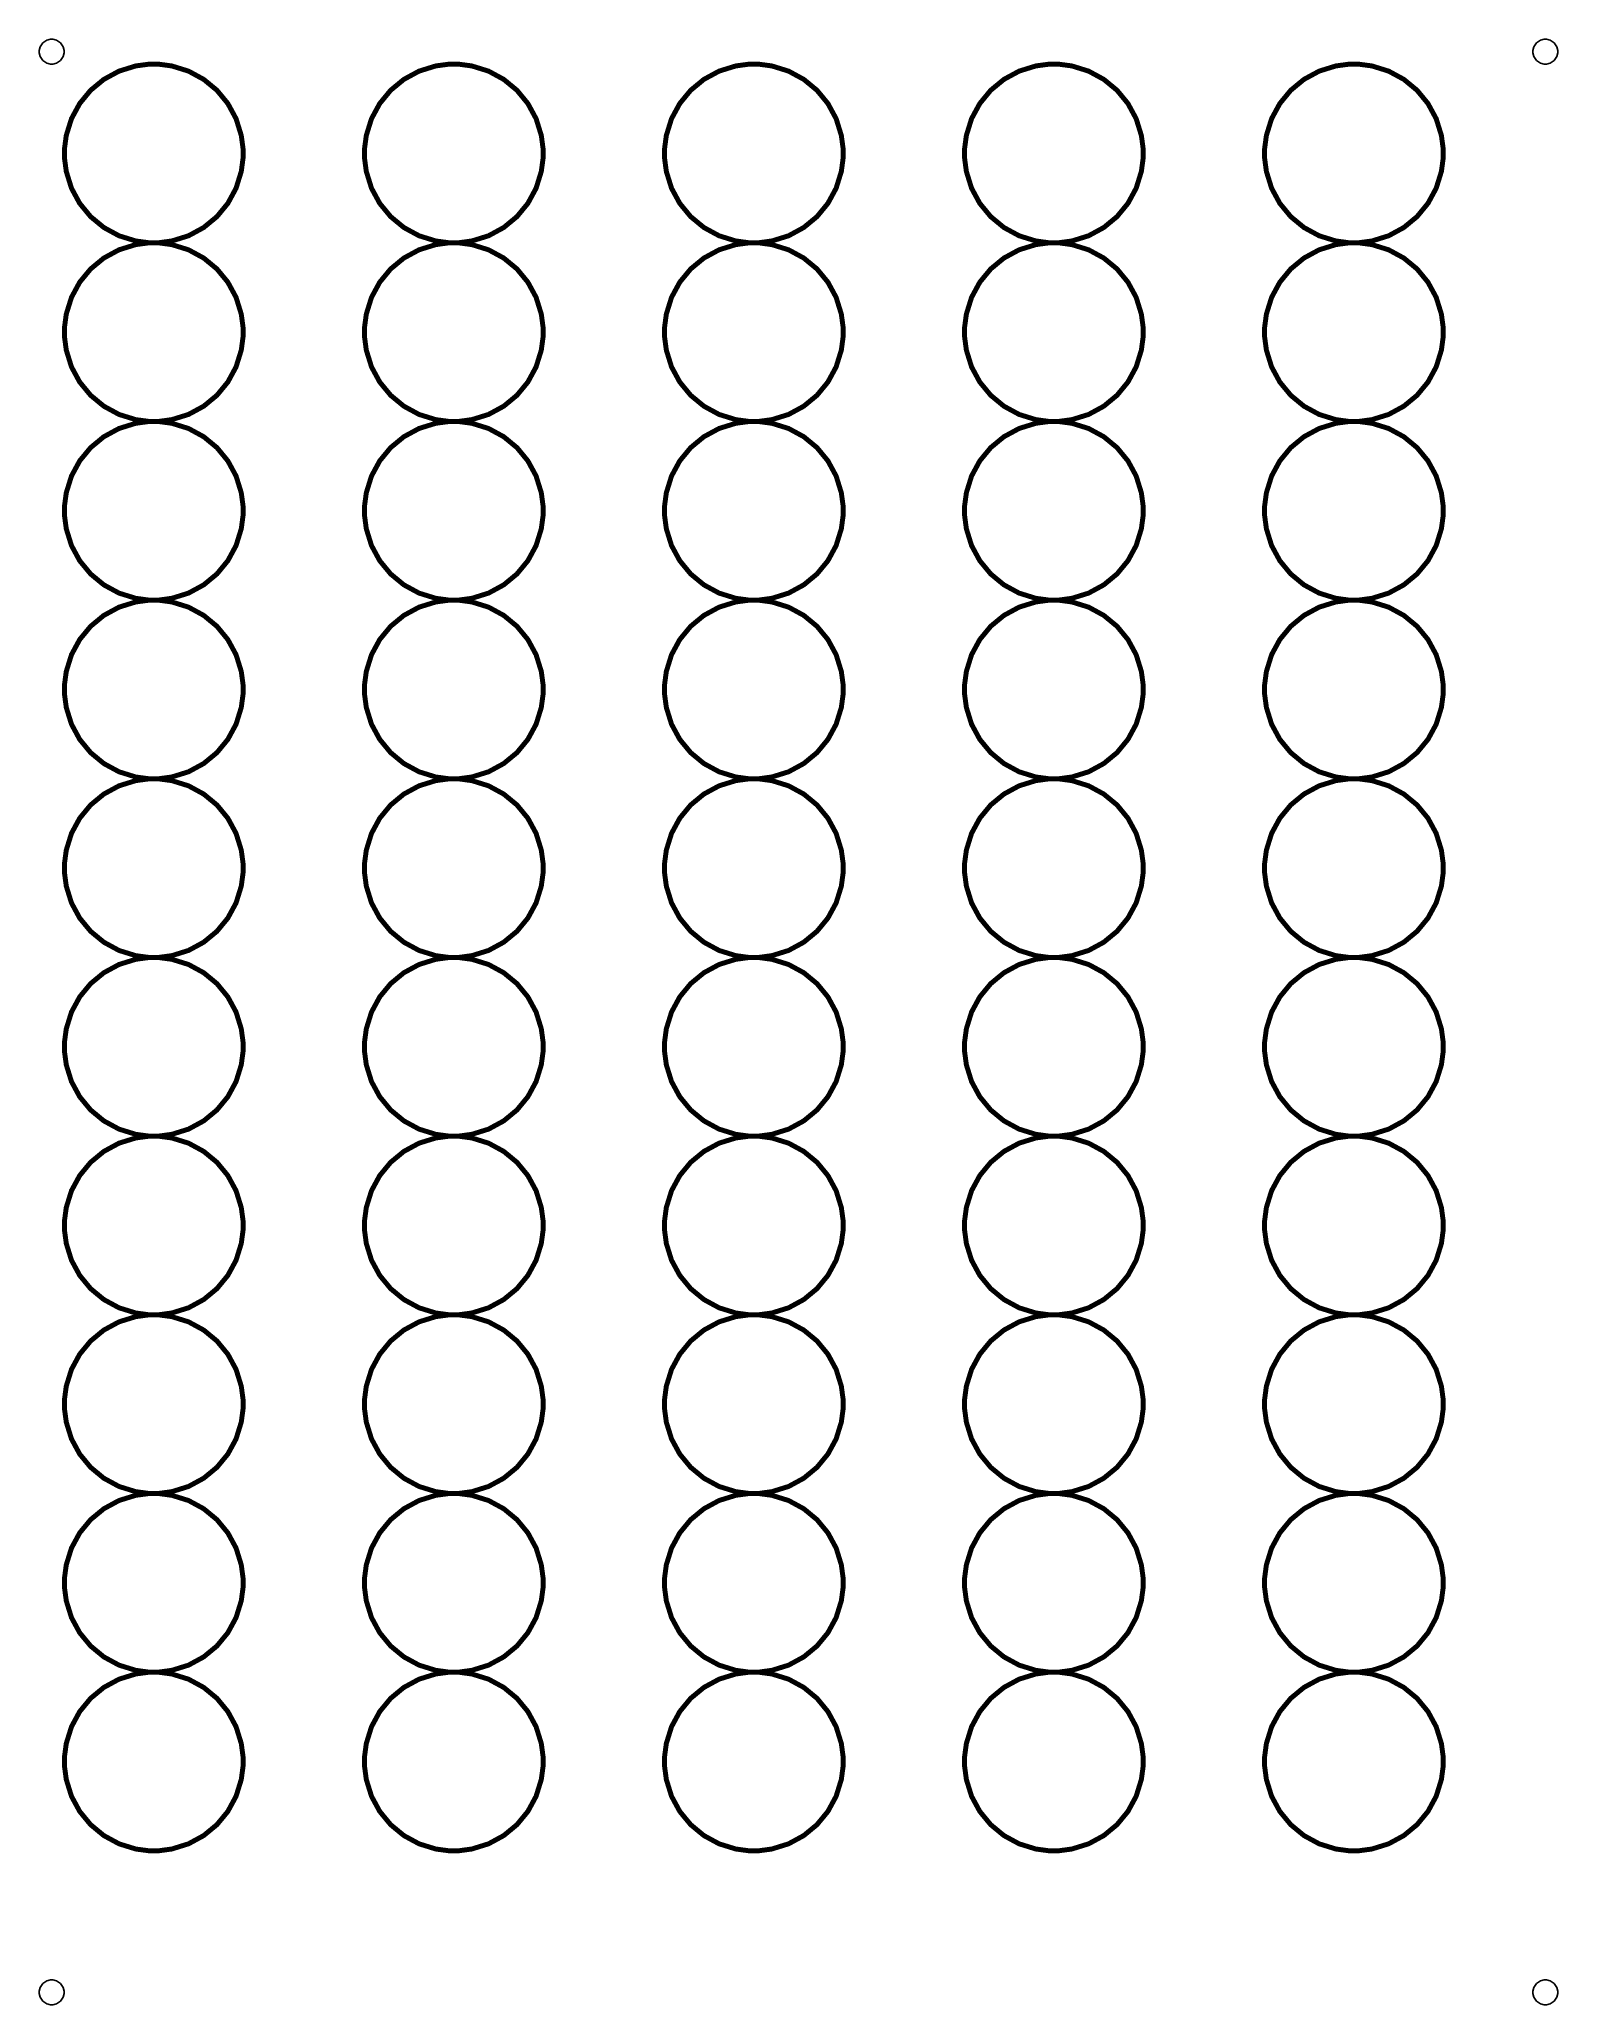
# Model space of a CAD drawing. Extents: x 0 to 216, y 0 to 279.
import ezdxf

# ---------------------------------------------------------------- set-up
doc = ezdxf.new("R2010")
doc.units = 0
doc.layers.add('C00-00-00-BLACK', color=7, linetype='CONTINUOUS')

msp = doc.modelspace()

# ---------------------------------------------------------------- linework, layer by layer
at = {"layer": 'C00-00-00-BLACK'}
for points in [[(3.52778, 277.636), (3.52778, 277.808), (3.3886, 278.324), (3.01101, 278.885), (2.45015, 279.262), (1.93477, 279.4), (1.76389, 279.4), (1.59163, 279.4), (1.07625, 279.262), (0.515387, 278.885), (0.137804, 278.324), (0, 277.808), (0, 277.636), (0, 277.465), (0.137804, 276.95), (0.515387, 276.389), (1.07625, 276.012), (1.59163, 275.872), (1.76389, 275.872), (1.93477, 275.872), (2.45015, 276.012), (3.01101, 276.389), (3.3886, 276.95), (3.52778, 277.465), (3.52778, 277.636)], [(3.52778, 277.636), (3.52778, 277.808), (3.3886, 278.324), (3.01101, 278.885), (2.45015, 279.262), (1.93477, 279.4), (1.76389, 279.4), (1.59163, 279.4), (1.07625, 279.262), (0.515387, 278.885), (0.137804, 278.324), (0, 277.808), (0, 277.636), (0, 277.465), (0.137804, 276.95), (0.515387, 276.389), (1.07625, 276.012), (1.59163, 275.872), (1.76389, 275.872), (1.93477, 275.872), (2.45015, 276.012), (3.01101, 276.389), (3.3886, 276.95), (3.52778, 277.465), (3.52778, 277.636)], [(3.52778, 277.636), (3.52778, 277.808), (3.3886, 278.324), (3.01101, 278.885), (2.45015, 279.262), (1.93477, 279.4), (1.76389, 279.4), (1.59163, 279.4), (1.07625, 279.262), (0.515387, 278.885), (0.137804, 278.324), (0, 277.808), (0, 277.636), (0, 277.465), (0.137804, 276.95), (0.515387, 276.389), (1.07625, 276.012), (1.59163, 275.872), (1.76389, 275.872), (1.93477, 275.872), (2.45015, 276.012), (3.01101, 276.389), (3.3886, 276.95), (3.52778, 277.465), (3.52778, 277.636)], [(3.52778, 277.636), (3.52778, 277.808), (3.3886, 278.324), (3.01101, 278.885), (2.45015, 279.262), (1.93477, 279.4), (1.76389, 279.4), (1.59163, 279.4), (1.07625, 279.262), (0.515387, 278.885), (0.137804, 278.324), (0, 277.808), (0, 277.636), (0, 277.465), (0.137804, 276.95), (0.515387, 276.389), (1.07625, 276.012), (1.59163, 275.872), (1.76389, 275.872), (1.93477, 275.872), (2.45015, 276.012), (3.01101, 276.389), (3.3886, 276.95), (3.52778, 277.465), (3.52778, 277.636)], [(3.52778, 277.636), (3.52778, 277.808), (3.3886, 278.324), (3.01101, 278.885), (2.45015, 279.262), (1.93477, 279.4), (1.76389, 279.4), (1.59163, 279.4), (1.07625, 279.262), (0.515387, 278.885), (0.137804, 278.324), (0, 277.808), (0, 277.636), (0, 277.465), (0.137804, 276.95), (0.515387, 276.389), (1.07625, 276.012), (1.59163, 275.872), (1.76389, 275.872), (1.93477, 275.872), (2.45015, 276.012), (3.01101, 276.389), (3.3886, 276.95), (3.52778, 277.465), (3.52778, 277.636)], [(3.52778, 277.636), (3.52778, 277.808), (3.3886, 278.324), (3.01101, 278.885), (2.45015, 279.262), (1.93477, 279.4), (1.76389, 279.4), (1.59163, 279.4), (1.07625, 279.262), (0.515387, 278.885), (0.137804, 278.324), (0, 277.808), (0, 277.636), (0, 277.465), (0.137804, 276.95), (0.515387, 276.389), (1.07625, 276.012), (1.59163, 275.872), (1.76389, 275.872), (1.93477, 275.872), (2.45015, 276.012), (3.01101, 276.389), (3.3886, 276.95), (3.52778, 277.465), (3.52778, 277.636)], [(3.52778, 277.636), (3.52778, 277.808), (3.3886, 278.324), (3.01101, 278.885), (2.45015, 279.262), (1.93477, 279.4), (1.76389, 279.4), (1.59163, 279.4), (1.07625, 279.262), (0.515387, 278.885), (0.137804, 278.324), (0, 277.808), (0, 277.636), (0, 277.465), (0.137804, 276.95), (0.515387, 276.389), (1.07625, 276.012), (1.59163, 275.872), (1.76389, 275.872), (1.93477, 275.872), (2.45015, 276.012), (3.01101, 276.389), (3.3886, 276.95), (3.52778, 277.465), (3.52778, 277.636)], [(3.52778, 277.636), (3.52778, 277.808), (3.3886, 278.324), (3.01101, 278.885), (2.45015, 279.262), (1.93477, 279.4), (1.76389, 279.4), (1.59163, 279.4), (1.07625, 279.262), (0.515387, 278.885), (0.137804, 278.324), (0, 277.808), (0, 277.636), (0, 277.465), (0.137804, 276.95), (0.515387, 276.389), (1.07625, 276.012), (1.59163, 275.872), (1.76389, 275.872), (1.93477, 275.872), (2.45015, 276.012), (3.01101, 276.389), (3.3886, 276.95), (3.52778, 277.465), (3.52778, 277.636)], [(3.52778, 277.636), (3.52778, 277.808), (3.3886, 278.324), (3.01101, 278.885), (2.45015, 279.262), (1.93477, 279.4), (1.76389, 279.4), (1.59163, 279.4), (1.07625, 279.262), (0.515387, 278.885), (0.137804, 278.324), (0, 277.808), (0, 277.636), (0, 277.465), (0.137804, 276.95), (0.515387, 276.389), (1.07625, 276.012), (1.59163, 275.872), (1.76389, 275.872), (1.93477, 275.872), (2.45015, 276.012), (3.01101, 276.389), (3.3886, 276.95), (3.52778, 277.465), (3.52778, 277.636)], [(3.52778, 277.636), (3.52778, 277.808), (3.3886, 278.324), (3.01101, 278.885), (2.45015, 279.262), (1.93477, 279.4), (1.76389, 279.4), (1.59163, 279.4), (1.07625, 279.262), (0.515387, 278.885), (0.137804, 278.324), (0, 277.808), (0, 277.636), (0, 277.465), (0.137804, 276.95), (0.515387, 276.389), (1.07625, 276.012), (1.59163, 275.872), (1.76389, 275.872), (1.93477, 275.872), (2.45015, 276.012), (3.01101, 276.389), (3.3886, 276.95), (3.52778, 277.465), (3.52778, 277.636)], [(215.9, 277.636), (215.9, 277.808), (215.761, 278.324), (215.383, 278.885), (214.822, 279.262), (214.307, 279.4), (214.136, 279.4), (213.964, 279.4), (213.449, 279.262), (212.888, 278.885), (212.51, 278.324), (212.372, 277.808), (212.372, 277.636), (212.372, 277.465), (212.51, 276.95), (212.888, 276.389), (213.449, 276.012), (213.964, 275.872), (214.136, 275.872), (214.307, 275.872), (214.822, 276.012), (215.383, 276.389), (215.761, 276.95), (215.9, 277.465), (215.9, 277.636)], [(215.9, 277.636), (215.9, 277.808), (215.761, 278.324), (215.383, 278.885), (214.822, 279.262), (214.307, 279.4), (214.136, 279.4), (213.964, 279.4), (213.449, 279.262), (212.888, 278.885), (212.51, 278.324), (212.372, 277.808), (212.372, 277.636), (212.372, 277.465), (212.51, 276.95), (212.888, 276.389), (213.449, 276.012), (213.964, 275.872), (214.136, 275.872), (214.307, 275.872), (214.822, 276.012), (215.383, 276.389), (215.761, 276.95), (215.9, 277.465), (215.9, 277.636)], [(215.9, 277.636), (215.9, 277.808), (215.761, 278.324), (215.383, 278.885), (214.822, 279.262), (214.307, 279.4), (214.136, 279.4), (213.964, 279.4), (213.449, 279.262), (212.888, 278.885), (212.51, 278.324), (212.372, 277.808), (212.372, 277.636), (212.372, 277.465), (212.51, 276.95), (212.888, 276.389), (213.449, 276.012), (213.964, 275.872), (214.136, 275.872), (214.307, 275.872), (214.822, 276.012), (215.383, 276.389), (215.761, 276.95), (215.9, 277.465), (215.9, 277.636)], [(215.9, 277.636), (215.9, 277.808), (215.761, 278.324), (215.383, 278.885), (214.822, 279.262), (214.307, 279.4), (214.136, 279.4), (213.964, 279.4), (213.449, 279.262), (212.888, 278.885), (212.51, 278.324), (212.372, 277.808), (212.372, 277.636), (212.372, 277.465), (212.51, 276.95), (212.888, 276.389), (213.449, 276.012), (213.964, 275.872), (214.136, 275.872), (214.307, 275.872), (214.822, 276.012), (215.383, 276.389), (215.761, 276.95), (215.9, 277.465), (215.9, 277.636)], [(215.9, 277.636), (215.9, 277.808), (215.761, 278.324), (215.383, 278.885), (214.822, 279.262), (214.307, 279.4), (214.136, 279.4), (213.964, 279.4), (213.449, 279.262), (212.888, 278.885), (212.51, 278.324), (212.372, 277.808), (212.372, 277.636), (212.372, 277.465), (212.51, 276.95), (212.888, 276.389), (213.449, 276.012), (213.964, 275.872), (214.136, 275.872), (214.307, 275.872), (214.822, 276.012), (215.383, 276.389), (215.761, 276.95), (215.9, 277.465), (215.9, 277.636)], [(215.9, 277.636), (215.9, 277.808), (215.761, 278.324), (215.383, 278.885), (214.822, 279.262), (214.307, 279.4), (214.136, 279.4), (213.964, 279.4), (213.449, 279.262), (212.888, 278.885), (212.51, 278.324), (212.372, 277.808), (212.372, 277.636), (212.372, 277.465), (212.51, 276.95), (212.888, 276.389), (213.449, 276.012), (213.964, 275.872), (214.136, 275.872), (214.307, 275.872), (214.822, 276.012), (215.383, 276.389), (215.761, 276.95), (215.9, 277.465), (215.9, 277.636)], [(215.9, 277.636), (215.9, 277.808), (215.761, 278.324), (215.383, 278.885), (214.822, 279.262), (214.307, 279.4), (214.136, 279.4), (213.964, 279.4), (213.449, 279.262), (212.888, 278.885), (212.51, 278.324), (212.372, 277.808), (212.372, 277.636), (212.372, 277.465), (212.51, 276.95), (212.888, 276.389), (213.449, 276.012), (213.964, 275.872), (214.136, 275.872), (214.307, 275.872), (214.822, 276.012), (215.383, 276.389), (215.761, 276.95), (215.9, 277.465), (215.9, 277.636)], [(215.9, 277.636), (215.9, 277.808), (215.761, 278.324), (215.383, 278.885), (214.822, 279.262), (214.307, 279.4), (214.136, 279.4), (213.964, 279.4), (213.449, 279.262), (212.888, 278.885), (212.51, 278.324), (212.372, 277.808), (212.372, 277.636), (212.372, 277.465), (212.51, 276.95), (212.888, 276.389), (213.449, 276.012), (213.964, 275.872), (214.136, 275.872), (214.307, 275.872), (214.822, 276.012), (215.383, 276.389), (215.761, 276.95), (215.9, 277.465), (215.9, 277.636)], [(215.9, 277.636), (215.9, 277.808), (215.761, 278.324), (215.383, 278.885), (214.822, 279.262), (214.307, 279.4), (214.136, 279.4), (213.964, 279.4), (213.449, 279.262), (212.888, 278.885), (212.51, 278.324), (212.372, 277.808), (212.372, 277.636), (212.372, 277.465), (212.51, 276.95), (212.888, 276.389), (213.449, 276.012), (213.964, 275.872), (214.136, 275.872), (214.307, 275.872), (214.822, 276.012), (215.383, 276.389), (215.761, 276.95), (215.9, 277.465), (215.9, 277.636)], [(215.9, 277.636), (215.9, 277.808), (215.761, 278.324), (215.383, 278.885), (214.822, 279.262), (214.307, 279.4), (214.136, 279.4), (213.964, 279.4), (213.449, 279.262), (212.888, 278.885), (212.51, 278.324), (212.372, 277.808), (212.372, 277.636), (212.372, 277.465), (212.51, 276.95), (212.888, 276.389), (213.449, 276.012), (213.964, 275.872), (214.136, 275.872), (214.307, 275.872), (214.822, 276.012), (215.383, 276.389), (215.761, 276.95), (215.9, 277.465), (215.9, 277.636)], [(3.52778, 1.76389), (3.52778, 1.93614), (3.3886, 2.45153), (3.01101, 3.01239), (2.45015, 3.38998), (1.93477, 3.52778), (1.76389, 3.52778), (1.59163, 3.52778), (1.07625, 3.38998), (0.515387, 3.01239), (0.137804, 2.45153), (0, 1.93614), (0, 1.76389), (0, 1.59301), (0.137804, 1.07763), (0.515387, 0.516763), (1.07625, 0.139182), (1.59163, 0), (1.76389, 0), (1.93477, 0), (2.45015, 0.139182), (3.01101, 0.516763), (3.3886, 1.07763), (3.52778, 1.59301), (3.52778, 1.76389)], [(3.52778, 1.76389), (3.52778, 1.93614), (3.3886, 2.45153), (3.01101, 3.01239), (2.45015, 3.38998), (1.93477, 3.52778), (1.76389, 3.52778), (1.59163, 3.52778), (1.07625, 3.38998), (0.515387, 3.01239), (0.137804, 2.45153), (0, 1.93614), (0, 1.76389), (0, 1.59301), (0.137804, 1.07763), (0.515387, 0.516763), (1.07625, 0.139182), (1.59163, 0), (1.76389, 0), (1.93477, 0), (2.45015, 0.139182), (3.01101, 0.516763), (3.3886, 1.07763), (3.52778, 1.59301), (3.52778, 1.76389)], [(3.52778, 1.76389), (3.52778, 1.93614), (3.3886, 2.45153), (3.01101, 3.01239), (2.45015, 3.38998), (1.93477, 3.52778), (1.76389, 3.52778), (1.59163, 3.52778), (1.07625, 3.38998), (0.515387, 3.01239), (0.137804, 2.45153), (0, 1.93614), (0, 1.76389), (0, 1.59301), (0.137804, 1.07763), (0.515387, 0.516763), (1.07625, 0.139182), (1.59163, 0), (1.76389, 0), (1.93477, 0), (2.45015, 0.139182), (3.01101, 0.516763), (3.3886, 1.07763), (3.52778, 1.59301), (3.52778, 1.76389)], [(3.52778, 1.76389), (3.52778, 1.93614), (3.3886, 2.45153), (3.01101, 3.01239), (2.45015, 3.38998), (1.93477, 3.52778), (1.76389, 3.52778), (1.59163, 3.52778), (1.07625, 3.38998), (0.515387, 3.01239), (0.137804, 2.45153), (0, 1.93614), (0, 1.76389), (0, 1.59301), (0.137804, 1.07763), (0.515387, 0.516763), (1.07625, 0.139182), (1.59163, 0), (1.76389, 0), (1.93477, 0), (2.45015, 0.139182), (3.01101, 0.516763), (3.3886, 1.07763), (3.52778, 1.59301), (3.52778, 1.76389)], [(3.52778, 1.76389), (3.52778, 1.93614), (3.3886, 2.45153), (3.01101, 3.01239), (2.45015, 3.38998), (1.93477, 3.52778), (1.76389, 3.52778), (1.59163, 3.52778), (1.07625, 3.38998), (0.515387, 3.01239), (0.137804, 2.45153), (0, 1.93614), (0, 1.76389), (0, 1.59301), (0.137804, 1.07763), (0.515387, 0.516763), (1.07625, 0.139182), (1.59163, 0), (1.76389, 0), (1.93477, 0), (2.45015, 0.139182), (3.01101, 0.516763), (3.3886, 1.07763), (3.52778, 1.59301), (3.52778, 1.76389)], [(3.52778, 1.76389), (3.52778, 1.93614), (3.3886, 2.45153), (3.01101, 3.01239), (2.45015, 3.38998), (1.93477, 3.52778), (1.76389, 3.52778), (1.59163, 3.52778), (1.07625, 3.38998), (0.515387, 3.01239), (0.137804, 2.45153), (0, 1.93614), (0, 1.76389), (0, 1.59301), (0.137804, 1.07763), (0.515387, 0.516763), (1.07625, 0.139182), (1.59163, 0), (1.76389, 0), (1.93477, 0), (2.45015, 0.139182), (3.01101, 0.516763), (3.3886, 1.07763), (3.52778, 1.59301), (3.52778, 1.76389)], [(3.52778, 1.76389), (3.52778, 1.93614), (3.3886, 2.45153), (3.01101, 3.01239), (2.45015, 3.38998), (1.93477, 3.52778), (1.76389, 3.52778), (1.59163, 3.52778), (1.07625, 3.38998), (0.515387, 3.01239), (0.137804, 2.45153), (0, 1.93614), (0, 1.76389), (0, 1.59301), (0.137804, 1.07763), (0.515387, 0.516763), (1.07625, 0.139182), (1.59163, 0), (1.76389, 0), (1.93477, 0), (2.45015, 0.139182), (3.01101, 0.516763), (3.3886, 1.07763), (3.52778, 1.59301), (3.52778, 1.76389)], [(3.52778, 1.76389), (3.52778, 1.93614), (3.3886, 2.45153), (3.01101, 3.01239), (2.45015, 3.38998), (1.93477, 3.52778), (1.76389, 3.52778), (1.59163, 3.52778), (1.07625, 3.38998), (0.515387, 3.01239), (0.137804, 2.45153), (0, 1.93614), (0, 1.76389), (0, 1.59301), (0.137804, 1.07763), (0.515387, 0.516763), (1.07625, 0.139182), (1.59163, 0), (1.76389, 0), (1.93477, 0), (2.45015, 0.139182), (3.01101, 0.516763), (3.3886, 1.07763), (3.52778, 1.59301), (3.52778, 1.76389)], [(3.52778, 1.76389), (3.52778, 1.93614), (3.3886, 2.45153), (3.01101, 3.01239), (2.45015, 3.38998), (1.93477, 3.52778), (1.76389, 3.52778), (1.59163, 3.52778), (1.07625, 3.38998), (0.515387, 3.01239), (0.137804, 2.45153), (0, 1.93614), (0, 1.76389), (0, 1.59301), (0.137804, 1.07763), (0.515387, 0.516763), (1.07625, 0.139182), (1.59163, 0), (1.76389, 0), (1.93477, 0), (2.45015, 0.139182), (3.01101, 0.516763), (3.3886, 1.07763), (3.52778, 1.59301), (3.52778, 1.76389)], [(3.52778, 1.76389), (3.52778, 1.93614), (3.3886, 2.45153), (3.01101, 3.01239), (2.45015, 3.38998), (1.93477, 3.52778), (1.76389, 3.52778), (1.59163, 3.52778), (1.07625, 3.38998), (0.515387, 3.01239), (0.137804, 2.45153), (0, 1.93614), (0, 1.76389), (0, 1.59301), (0.137804, 1.07763), (0.515387, 0.516763), (1.07625, 0.139182), (1.59163, 0), (1.76389, 0), (1.93477, 0), (2.45015, 0.139182), (3.01101, 0.516763), (3.3886, 1.07763), (3.52778, 1.59301), (3.52778, 1.76389)], [(215.9, 1.76389), (215.9, 1.93614), (215.761, 2.45153), (215.383, 3.01239), (214.822, 3.38998), (214.307, 3.52778), (214.136, 3.52778), (213.964, 3.52778), (213.449, 3.38998), (212.888, 3.01239), (212.51, 2.45153), (212.372, 1.93614), (212.372, 1.76389), (212.372, 1.59301), (212.51, 1.07763), (212.888, 0.516763), (213.449, 0.139182), (213.964, 0), (214.136, 0), (214.307, 0), (214.822, 0.139182), (215.383, 0.516763), (215.761, 1.07763), (215.9, 1.59301), (215.9, 1.76389)], [(215.9, 1.76389), (215.9, 1.93614), (215.761, 2.45153), (215.383, 3.01239), (214.822, 3.38998), (214.307, 3.52778), (214.136, 3.52778), (213.964, 3.52778), (213.449, 3.38998), (212.888, 3.01239), (212.51, 2.45153), (212.372, 1.93614), (212.372, 1.76389), (212.372, 1.59301), (212.51, 1.07763), (212.888, 0.516763), (213.449, 0.139182), (213.964, 0), (214.136, 0), (214.307, 0), (214.822, 0.139182), (215.383, 0.516763), (215.761, 1.07763), (215.9, 1.59301), (215.9, 1.76389)], [(215.9, 1.76389), (215.9, 1.93614), (215.761, 2.45153), (215.383, 3.01239), (214.822, 3.38998), (214.307, 3.52778), (214.136, 3.52778), (213.964, 3.52778), (213.449, 3.38998), (212.888, 3.01239), (212.51, 2.45153), (212.372, 1.93614), (212.372, 1.76389), (212.372, 1.59301), (212.51, 1.07763), (212.888, 0.516763), (213.449, 0.139182), (213.964, 0), (214.136, 0), (214.307, 0), (214.822, 0.139182), (215.383, 0.516763), (215.761, 1.07763), (215.9, 1.59301), (215.9, 1.76389)], [(215.9, 1.76389), (215.9, 1.93614), (215.761, 2.45153), (215.383, 3.01239), (214.822, 3.38998), (214.307, 3.52778), (214.136, 3.52778), (213.964, 3.52778), (213.449, 3.38998), (212.888, 3.01239), (212.51, 2.45153), (212.372, 1.93614), (212.372, 1.76389), (212.372, 1.59301), (212.51, 1.07763), (212.888, 0.516763), (213.449, 0.139182), (213.964, 0), (214.136, 0), (214.307, 0), (214.822, 0.139182), (215.383, 0.516763), (215.761, 1.07763), (215.9, 1.59301), (215.9, 1.76389)], [(215.9, 1.76389), (215.9, 1.93614), (215.761, 2.45153), (215.383, 3.01239), (214.822, 3.38998), (214.307, 3.52778), (214.136, 3.52778), (213.964, 3.52778), (213.449, 3.38998), (212.888, 3.01239), (212.51, 2.45153), (212.372, 1.93614), (212.372, 1.76389), (212.372, 1.59301), (212.51, 1.07763), (212.888, 0.516763), (213.449, 0.139182), (213.964, 0), (214.136, 0), (214.307, 0), (214.822, 0.139182), (215.383, 0.516763), (215.761, 1.07763), (215.9, 1.59301), (215.9, 1.76389)], [(215.9, 1.76389), (215.9, 1.93614), (215.761, 2.45153), (215.383, 3.01239), (214.822, 3.38998), (214.307, 3.52778), (214.136, 3.52778), (213.964, 3.52778), (213.449, 3.38998), (212.888, 3.01239), (212.51, 2.45153), (212.372, 1.93614), (212.372, 1.76389), (212.372, 1.59301), (212.51, 1.07763), (212.888, 0.516763), (213.449, 0.139182), (213.964, 0), (214.136, 0), (214.307, 0), (214.822, 0.139182), (215.383, 0.516763), (215.761, 1.07763), (215.9, 1.59301), (215.9, 1.76389)], [(215.9, 1.76389), (215.9, 1.93614), (215.761, 2.45153), (215.383, 3.01239), (214.822, 3.38998), (214.307, 3.52778), (214.136, 3.52778), (213.964, 3.52778), (213.449, 3.38998), (212.888, 3.01239), (212.51, 2.45153), (212.372, 1.93614), (212.372, 1.76389), (212.372, 1.59301), (212.51, 1.07763), (212.888, 0.516763), (213.449, 0.139182), (213.964, 0), (214.136, 0), (214.307, 0), (214.822, 0.139182), (215.383, 0.516763), (215.761, 1.07763), (215.9, 1.59301), (215.9, 1.76389)], [(215.9, 1.76389), (215.9, 1.93614), (215.761, 2.45153), (215.383, 3.01239), (214.822, 3.38998), (214.307, 3.52778), (214.136, 3.52778), (213.964, 3.52778), (213.449, 3.38998), (212.888, 3.01239), (212.51, 2.45153), (212.372, 1.93614), (212.372, 1.76389), (212.372, 1.59301), (212.51, 1.07763), (212.888, 0.516763), (213.449, 0.139182), (213.964, 0), (214.136, 0), (214.307, 0), (214.822, 0.139182), (215.383, 0.516763), (215.761, 1.07763), (215.9, 1.59301), (215.9, 1.76389)], [(215.9, 1.76389), (215.9, 1.93614), (215.761, 2.45153), (215.383, 3.01239), (214.822, 3.38998), (214.307, 3.52778), (214.136, 3.52778), (213.964, 3.52778), (213.449, 3.38998), (212.888, 3.01239), (212.51, 2.45153), (212.372, 1.93614), (212.372, 1.76389), (212.372, 1.59301), (212.51, 1.07763), (212.888, 0.516763), (213.449, 0.139182), (213.964, 0), (214.136, 0), (214.307, 0), (214.822, 0.139182), (215.383, 0.516763), (215.761, 1.07763), (215.9, 1.59301), (215.9, 1.76389)], [(215.9, 1.76389), (215.9, 1.93614), (215.761, 2.45153), (215.383, 3.01239), (214.822, 3.38998), (214.307, 3.52778), (214.136, 3.52778), (213.964, 3.52778), (213.449, 3.38998), (212.888, 3.01239), (212.51, 2.45153), (212.372, 1.93614), (212.372, 1.76389), (212.372, 1.59301), (212.51, 1.07763), (212.888, 0.516763), (213.449, 0.139182), (213.964, 0), (214.136, 0), (214.307, 0), (214.822, 0.139182), (215.383, 0.516763), (215.761, 1.07763), (215.9, 1.59301), (215.9, 1.76389)]]:
    msp.add_lwpolyline(points, close=True, dxfattribs=at)
at = {"layer": 'C00-00-00-BLACK', "const_width": 0.705556}
for points in [[(28.9774, 263.172), (28.9774, 263.813), (28.7183, 265.733), (27.9783, 268.115), (26.807, 270.273), (25.2567, 272.153), (23.377, 273.703), (21.219, 274.875), (18.8364, 275.615), (16.9168, 275.872), (16.2774, 275.872), (15.6366, 275.872), (13.717, 275.615), (11.3344, 274.875), (9.17635, 273.703), (7.29671, 272.153), (5.74643, 270.273), (4.5751, 268.115), (3.83508, 265.733), (3.57738, 263.813), (3.57738, 263.172), (3.57738, 262.533), (3.83508, 260.613), (4.5751, 258.231), (5.74643, 256.073), (7.29671, 254.193), (9.17635, 252.643), (11.3344, 251.471), (13.717, 250.731), (15.6366, 250.472), (16.2774, 250.472), (16.9168, 250.472), (18.8364, 250.731), (21.219, 251.471), (23.377, 252.643), (25.2567, 254.193), (26.807, 256.073), (27.9783, 258.231), (28.7183, 260.613), (28.9774, 262.533), (28.9774, 263.172)], [(71.6386, 263.172), (71.6386, 263.813), (71.3796, 265.733), (70.6395, 268.115), (69.4683, 270.273), (67.9178, 272.153), (66.0382, 273.703), (63.8803, 274.875), (61.4976, 275.615), (59.5782, 275.872), (58.9386, 275.872), (58.2979, 275.872), (56.3785, 275.615), (53.9958, 274.875), (51.8375, 273.703), (49.9579, 272.153), (48.4078, 270.273), (47.2362, 268.115), (46.4965, 265.733), (46.2386, 263.813), (46.2386, 263.172), (46.2386, 262.533), (46.4965, 260.613), (47.2362, 258.231), (48.4078, 256.073), (49.9579, 254.193), (51.8375, 252.643), (53.9958, 251.471), (56.3785, 250.731), (58.2979, 250.472), (58.9386, 250.472), (59.5782, 250.472), (61.4976, 250.731), (63.8803, 251.471), (66.0382, 252.643), (67.9178, 254.193), (69.4683, 256.073), (70.6395, 258.231), (71.3796, 260.613), (71.6386, 262.533), (71.6386, 263.172)], [(114.3, 263.172), (114.3, 263.813), (114.041, 265.733), (113.301, 268.115), (112.13, 270.273), (110.579, 272.153), (108.7, 273.703), (106.542, 274.875), (104.159, 275.615), (102.24, 275.872), (101.6, 275.872), (100.959, 275.872), (99.0395, 275.615), (96.6569, 274.875), (94.4989, 273.703), (92.6193, 272.153), (91.0689, 270.273), (89.8977, 268.115), (89.1575, 265.733), (88.9, 263.813), (88.9, 263.172), (88.9, 262.533), (89.1575, 260.613), (89.8977, 258.231), (91.0689, 256.073), (92.6193, 254.193), (94.4989, 252.643), (96.6569, 251.471), (99.0395, 250.731), (100.959, 250.472), (101.6, 250.472), (102.24, 250.472), (104.159, 250.731), (106.542, 251.471), (108.7, 252.643), (110.579, 254.193), (112.13, 256.073), (113.301, 258.231), (114.041, 260.613), (114.3, 262.533), (114.3, 263.172)], [(156.961, 263.172), (156.961, 263.813), (156.702, 265.733), (155.962, 268.115), (154.791, 270.273), (153.241, 272.153), (151.361, 273.703), (149.203, 274.875), (146.82, 275.615), (144.901, 275.872), (144.261, 275.872), (143.62, 275.872), (141.701, 275.615), (139.318, 274.875), (137.16, 273.703), (135.281, 272.153), (133.73, 270.273), (132.559, 268.115), (131.819, 265.733), (131.561, 263.813), (131.561, 263.172), (131.561, 262.533), (131.819, 260.613), (132.559, 258.231), (133.73, 256.073), (135.281, 254.193), (137.16, 252.643), (139.318, 251.471), (141.701, 250.731), (143.62, 250.472), (144.261, 250.472), (144.901, 250.472), (146.82, 250.731), (149.203, 251.471), (151.361, 252.643), (153.241, 254.193), (154.791, 256.073), (155.962, 258.231), (156.702, 260.613), (156.961, 262.533), (156.961, 263.172)], [(199.622, 263.172), (199.622, 263.813), (199.364, 265.733), (198.623, 268.115), (197.452, 270.273), (195.902, 272.153), (194.022, 273.703), (191.864, 274.875), (189.482, 275.615), (187.562, 275.872), (186.922, 275.872), (186.282, 275.872), (184.362, 275.615), (181.98, 274.875), (179.821, 273.703), (177.942, 272.153), (176.392, 270.273), (175.22, 268.115), (174.48, 265.733), (174.222, 263.813), (174.222, 263.172), (174.222, 262.533), (174.48, 260.613), (175.22, 258.231), (176.392, 256.073), (177.942, 254.193), (179.821, 252.643), (181.98, 251.471), (184.362, 250.731), (186.282, 250.472), (186.922, 250.472), (187.562, 250.472), (189.482, 250.731), (191.864, 251.471), (194.022, 252.643), (195.902, 254.193), (197.452, 256.073), (198.623, 258.231), (199.364, 260.613), (199.622, 262.533), (199.622, 263.172)], [(28.9774, 237.772), (28.9774, 238.413), (28.7183, 240.333), (27.9783, 242.715), (26.807, 244.873), (25.2567, 246.753), (23.377, 248.303), (21.219, 249.475), (18.8364, 250.215), (16.9168, 250.472), (16.2774, 250.472), (15.6366, 250.472), (13.717, 250.215), (11.3344, 249.475), (9.17635, 248.303), (7.29671, 246.753), (5.74643, 244.873), (4.5751, 242.715), (3.83508, 240.333), (3.57738, 238.413), (3.57738, 237.772), (3.57738, 237.133), (3.83508, 235.213), (4.5751, 232.831), (5.74643, 230.673), (7.29671, 228.793), (9.17635, 227.243), (11.3344, 226.071), (13.717, 225.331), (15.6366, 225.072), (16.2774, 225.072), (16.9168, 225.072), (18.8364, 225.331), (21.219, 226.071), (23.377, 227.243), (25.2567, 228.793), (26.807, 230.673), (27.9783, 232.831), (28.7183, 235.213), (28.9774, 237.133), (28.9774, 237.772)], [(71.6386, 237.772), (71.6386, 238.413), (71.3796, 240.333), (70.6395, 242.715), (69.4683, 244.873), (67.9178, 246.753), (66.0382, 248.303), (63.8803, 249.475), (61.4976, 250.215), (59.5782, 250.472), (58.9386, 250.472), (58.2979, 250.472), (56.3785, 250.215), (53.9958, 249.475), (51.8375, 248.303), (49.9579, 246.753), (48.4078, 244.873), (47.2362, 242.715), (46.4965, 240.333), (46.2386, 238.413), (46.2386, 237.772), (46.2386, 237.133), (46.4965, 235.213), (47.2362, 232.831), (48.4078, 230.673), (49.9579, 228.793), (51.8375, 227.243), (53.9958, 226.071), (56.3785, 225.331), (58.2979, 225.072), (58.9386, 225.072), (59.5782, 225.072), (61.4976, 225.331), (63.8803, 226.071), (66.0382, 227.243), (67.9178, 228.793), (69.4683, 230.673), (70.6395, 232.831), (71.3796, 235.213), (71.6386, 237.133), (71.6386, 237.772)], [(114.3, 237.772), (114.3, 238.413), (114.041, 240.333), (113.301, 242.715), (112.13, 244.873), (110.579, 246.753), (108.7, 248.303), (106.542, 249.475), (104.159, 250.215), (102.24, 250.472), (101.6, 250.472), (100.959, 250.472), (99.0395, 250.215), (96.6569, 249.475), (94.4989, 248.303), (92.6193, 246.753), (91.0689, 244.873), (89.8977, 242.715), (89.1575, 240.333), (88.9, 238.413), (88.9, 237.772), (88.9, 237.133), (89.1575, 235.213), (89.8977, 232.831), (91.0689, 230.673), (92.6193, 228.793), (94.4989, 227.243), (96.6569, 226.071), (99.0395, 225.331), (100.959, 225.072), (101.6, 225.072), (102.24, 225.072), (104.159, 225.331), (106.542, 226.071), (108.7, 227.243), (110.579, 228.793), (112.13, 230.673), (113.301, 232.831), (114.041, 235.213), (114.3, 237.133), (114.3, 237.772)], [(156.961, 237.772), (156.961, 238.413), (156.702, 240.333), (155.962, 242.715), (154.791, 244.873), (153.241, 246.753), (151.361, 248.303), (149.203, 249.475), (146.82, 250.215), (144.901, 250.472), (144.261, 250.472), (143.62, 250.472), (141.701, 250.215), (139.318, 249.475), (137.16, 248.303), (135.281, 246.753), (133.73, 244.873), (132.559, 242.715), (131.819, 240.333), (131.561, 238.413), (131.561, 237.772), (131.561, 237.133), (131.819, 235.213), (132.559, 232.831), (133.73, 230.673), (135.281, 228.793), (137.16, 227.243), (139.318, 226.071), (141.701, 225.331), (143.62, 225.072), (144.261, 225.072), (144.901, 225.072), (146.82, 225.331), (149.203, 226.071), (151.361, 227.243), (153.241, 228.793), (154.791, 230.673), (155.962, 232.831), (156.702, 235.213), (156.961, 237.133), (156.961, 237.772)], [(199.622, 237.772), (199.622, 238.413), (199.364, 240.333), (198.623, 242.715), (197.452, 244.873), (195.902, 246.753), (194.022, 248.303), (191.864, 249.475), (189.482, 250.215), (187.562, 250.472), (186.922, 250.472), (186.282, 250.472), (184.362, 250.215), (181.98, 249.475), (179.821, 248.303), (177.942, 246.753), (176.392, 244.873), (175.22, 242.715), (174.48, 240.333), (174.222, 238.413), (174.222, 237.772), (174.222, 237.133), (174.48, 235.213), (175.22, 232.831), (176.392, 230.673), (177.942, 228.793), (179.821, 227.243), (181.98, 226.071), (184.362, 225.331), (186.282, 225.072), (186.922, 225.072), (187.562, 225.072), (189.482, 225.331), (191.864, 226.071), (194.022, 227.243), (195.902, 228.793), (197.452, 230.673), (198.623, 232.831), (199.364, 235.213), (199.622, 237.133), (199.622, 237.772)], [(28.9774, 212.372), (28.9774, 213.013), (28.7183, 214.933), (27.9783, 217.315), (26.807, 219.473), (25.2567, 221.353), (23.377, 222.903), (21.219, 224.075), (18.8364, 224.815), (16.9168, 225.072), (16.2774, 225.072), (15.6366, 225.072), (13.717, 224.815), (11.3344, 224.075), (9.17635, 222.903), (7.29671, 221.353), (5.74643, 219.473), (4.5751, 217.315), (3.83508, 214.933), (3.57738, 213.013), (3.57738, 212.372), (3.57738, 211.733), (3.83508, 209.813), (4.5751, 207.431), (5.74643, 205.273), (7.29671, 203.393), (9.17635, 201.843), (11.3344, 200.671), (13.717, 199.931), (15.6366, 199.672), (16.2774, 199.672), (16.9168, 199.672), (18.8364, 199.931), (21.219, 200.671), (23.377, 201.843), (25.2567, 203.393), (26.807, 205.273), (27.9783, 207.431), (28.7183, 209.813), (28.9774, 211.733), (28.9774, 212.372)], [(71.6386, 212.372), (71.6386, 213.013), (71.3796, 214.933), (70.6395, 217.315), (69.4683, 219.473), (67.9178, 221.353), (66.0382, 222.903), (63.8803, 224.075), (61.4976, 224.815), (59.5782, 225.072), (58.9386, 225.072), (58.2979, 225.072), (56.3785, 224.815), (53.9958, 224.075), (51.8375, 222.903), (49.9579, 221.353), (48.4078, 219.473), (47.2362, 217.315), (46.4965, 214.933), (46.2386, 213.013), (46.2386, 212.372), (46.2386, 211.733), (46.4965, 209.813), (47.2362, 207.431), (48.4078, 205.273), (49.9579, 203.393), (51.8375, 201.843), (53.9958, 200.671), (56.3785, 199.931), (58.2979, 199.672), (58.9386, 199.672), (59.5782, 199.672), (61.4976, 199.931), (63.8803, 200.671), (66.0382, 201.843), (67.9178, 203.393), (69.4683, 205.273), (70.6395, 207.431), (71.3796, 209.813), (71.6386, 211.733), (71.6386, 212.372)], [(114.3, 212.372), (114.3, 213.013), (114.041, 214.933), (113.301, 217.315), (112.13, 219.473), (110.579, 221.353), (108.7, 222.903), (106.542, 224.075), (104.159, 224.815), (102.24, 225.072), (101.6, 225.072), (100.959, 225.072), (99.0395, 224.815), (96.6569, 224.075), (94.4989, 222.903), (92.6193, 221.353), (91.0689, 219.473), (89.8977, 217.315), (89.1575, 214.933), (88.9, 213.013), (88.9, 212.372), (88.9, 211.733), (89.1575, 209.813), (89.8977, 207.431), (91.0689, 205.273), (92.6193, 203.393), (94.4989, 201.843), (96.6569, 200.671), (99.0395, 199.931), (100.959, 199.672), (101.6, 199.672), (102.24, 199.672), (104.159, 199.931), (106.542, 200.671), (108.7, 201.843), (110.579, 203.393), (112.13, 205.273), (113.301, 207.431), (114.041, 209.813), (114.3, 211.733), (114.3, 212.372)], [(156.961, 212.372), (156.961, 213.013), (156.702, 214.933), (155.962, 217.315), (154.791, 219.473), (153.241, 221.353), (151.361, 222.903), (149.203, 224.075), (146.82, 224.815), (144.901, 225.072), (144.261, 225.072), (143.62, 225.072), (141.701, 224.815), (139.318, 224.075), (137.16, 222.903), (135.281, 221.353), (133.73, 219.473), (132.559, 217.315), (131.819, 214.933), (131.561, 213.013), (131.561, 212.372), (131.561, 211.733), (131.819, 209.813), (132.559, 207.431), (133.73, 205.273), (135.281, 203.393), (137.16, 201.843), (139.318, 200.671), (141.701, 199.931), (143.62, 199.672), (144.261, 199.672), (144.901, 199.672), (146.82, 199.931), (149.203, 200.671), (151.361, 201.843), (153.241, 203.393), (154.791, 205.273), (155.962, 207.431), (156.702, 209.813), (156.961, 211.733), (156.961, 212.372)], [(199.622, 212.372), (199.622, 213.013), (199.364, 214.933), (198.623, 217.315), (197.452, 219.473), (195.902, 221.353), (194.022, 222.903), (191.864, 224.075), (189.482, 224.815), (187.562, 225.072), (186.922, 225.072), (186.282, 225.072), (184.362, 224.815), (181.98, 224.075), (179.821, 222.903), (177.942, 221.353), (176.392, 219.473), (175.22, 217.315), (174.48, 214.933), (174.222, 213.013), (174.222, 212.372), (174.222, 211.733), (174.48, 209.813), (175.22, 207.431), (176.392, 205.273), (177.942, 203.393), (179.821, 201.843), (181.98, 200.671), (184.362, 199.931), (186.282, 199.672), (186.922, 199.672), (187.562, 199.672), (189.482, 199.931), (191.864, 200.671), (194.022, 201.843), (195.902, 203.393), (197.452, 205.273), (198.623, 207.431), (199.364, 209.813), (199.622, 211.733), (199.622, 212.372)], [(28.9774, 186.972), (28.9774, 187.613), (28.7183, 189.533), (27.9783, 191.915), (26.807, 194.073), (25.2567, 195.953), (23.377, 197.503), (21.219, 198.675), (18.8364, 199.415), (16.9168, 199.672), (16.2774, 199.672), (15.6366, 199.672), (13.717, 199.415), (11.3344, 198.675), (9.17635, 197.503), (7.29671, 195.953), (5.74643, 194.073), (4.5751, 191.915), (3.83508, 189.533), (3.57738, 187.613), (3.57738, 186.972), (3.57738, 186.333), (3.83508, 184.413), (4.5751, 182.031), (5.74643, 179.873), (7.29671, 177.993), (9.17635, 176.443), (11.3344, 175.271), (13.717, 174.531), (15.6366, 174.272), (16.2774, 174.272), (16.9168, 174.272), (18.8364, 174.531), (21.219, 175.271), (23.377, 176.443), (25.2567, 177.993), (26.807, 179.873), (27.9783, 182.031), (28.7183, 184.413), (28.9774, 186.333), (28.9774, 186.972)], [(71.6386, 186.972), (71.6386, 187.613), (71.3796, 189.533), (70.6395, 191.915), (69.4683, 194.073), (67.9178, 195.953), (66.0382, 197.503), (63.8803, 198.675), (61.4976, 199.415), (59.5782, 199.672), (58.9386, 199.672), (58.2979, 199.672), (56.3785, 199.415), (53.9958, 198.675), (51.8375, 197.503), (49.9579, 195.953), (48.4078, 194.073), (47.2362, 191.915), (46.4965, 189.533), (46.2386, 187.613), (46.2386, 186.972), (46.2386, 186.333), (46.4965, 184.413), (47.2362, 182.031), (48.4078, 179.873), (49.9579, 177.993), (51.8375, 176.443), (53.9958, 175.271), (56.3785, 174.531), (58.2979, 174.272), (58.9386, 174.272), (59.5782, 174.272), (61.4976, 174.531), (63.8803, 175.271), (66.0382, 176.443), (67.9178, 177.993), (69.4683, 179.873), (70.6395, 182.031), (71.3796, 184.413), (71.6386, 186.333), (71.6386, 186.972)], [(114.3, 186.972), (114.3, 187.613), (114.041, 189.533), (113.301, 191.915), (112.13, 194.073), (110.579, 195.953), (108.7, 197.503), (106.542, 198.675), (104.159, 199.415), (102.24, 199.672), (101.6, 199.672), (100.959, 199.672), (99.0395, 199.415), (96.6569, 198.675), (94.4989, 197.503), (92.6193, 195.953), (91.0689, 194.073), (89.8977, 191.915), (89.1575, 189.533), (88.9, 187.613), (88.9, 186.972), (88.9, 186.333), (89.1575, 184.413), (89.8977, 182.031), (91.0689, 179.873), (92.6193, 177.993), (94.4989, 176.443), (96.6569, 175.271), (99.0395, 174.531), (100.959, 174.272), (101.6, 174.272), (102.24, 174.272), (104.159, 174.531), (106.542, 175.271), (108.7, 176.443), (110.579, 177.993), (112.13, 179.873), (113.301, 182.031), (114.041, 184.413), (114.3, 186.333), (114.3, 186.972)], [(156.961, 186.972), (156.961, 187.613), (156.702, 189.533), (155.962, 191.915), (154.791, 194.073), (153.241, 195.953), (151.361, 197.503), (149.203, 198.675), (146.82, 199.415), (144.901, 199.672), (144.261, 199.672), (143.62, 199.672), (141.701, 199.415), (139.318, 198.675), (137.16, 197.503), (135.281, 195.953), (133.73, 194.073), (132.559, 191.915), (131.819, 189.533), (131.561, 187.613), (131.561, 186.972), (131.561, 186.333), (131.819, 184.413), (132.559, 182.031), (133.73, 179.873), (135.281, 177.993), (137.16, 176.443), (139.318, 175.271), (141.701, 174.531), (143.62, 174.272), (144.261, 174.272), (144.901, 174.272), (146.82, 174.531), (149.203, 175.271), (151.361, 176.443), (153.241, 177.993), (154.791, 179.873), (155.962, 182.031), (156.702, 184.413), (156.961, 186.333), (156.961, 186.972)], [(199.622, 186.972), (199.622, 187.613), (199.364, 189.533), (198.623, 191.915), (197.452, 194.073), (195.902, 195.953), (194.022, 197.503), (191.864, 198.675), (189.482, 199.415), (187.562, 199.672), (186.922, 199.672), (186.282, 199.672), (184.362, 199.415), (181.98, 198.675), (179.821, 197.503), (177.942, 195.953), (176.392, 194.073), (175.22, 191.915), (174.48, 189.533), (174.222, 187.613), (174.222, 186.972), (174.222, 186.333), (174.48, 184.413), (175.22, 182.031), (176.392, 179.873), (177.942, 177.993), (179.821, 176.443), (181.98, 175.271), (184.362, 174.531), (186.282, 174.272), (186.922, 174.272), (187.562, 174.272), (189.482, 174.531), (191.864, 175.271), (194.022, 176.443), (195.902, 177.993), (197.452, 179.873), (198.623, 182.031), (199.364, 184.413), (199.622, 186.333), (199.622, 186.972)], [(28.9774, 161.572), (28.9774, 162.213), (28.7183, 164.133), (27.9783, 166.515), (26.807, 168.673), (25.2567, 170.553), (23.377, 172.103), (21.219, 173.275), (18.8364, 174.015), (16.9168, 174.272), (16.2774, 174.272), (15.6366, 174.272), (13.717, 174.015), (11.3344, 173.275), (9.17635, 172.103), (7.29671, 170.553), (5.74643, 168.673), (4.5751, 166.515), (3.83508, 164.133), (3.57738, 162.213), (3.57738, 161.572), (3.57738, 160.933), (3.83508, 159.013), (4.5751, 156.631), (5.74643, 154.473), (7.29671, 152.593), (9.17635, 151.043), (11.3344, 149.871), (13.717, 149.131), (15.6366, 148.872), (16.2774, 148.872), (16.9168, 148.872), (18.8364, 149.131), (21.219, 149.871), (23.377, 151.043), (25.2567, 152.593), (26.807, 154.473), (27.9783, 156.631), (28.7183, 159.013), (28.9774, 160.933), (28.9774, 161.572)], [(71.6386, 161.572), (71.6386, 162.213), (71.3796, 164.133), (70.6395, 166.515), (69.4683, 168.673), (67.9178, 170.553), (66.0382, 172.103), (63.8803, 173.275), (61.4976, 174.015), (59.5782, 174.272), (58.9386, 174.272), (58.2979, 174.272), (56.3785, 174.015), (53.9958, 173.275), (51.8375, 172.103), (49.9579, 170.553), (48.4078, 168.673), (47.2362, 166.515), (46.4965, 164.133), (46.2386, 162.213), (46.2386, 161.572), (46.2386, 160.933), (46.4965, 159.013), (47.2362, 156.631), (48.4078, 154.473), (49.9579, 152.593), (51.8375, 151.043), (53.9958, 149.871), (56.3785, 149.131), (58.2979, 148.872), (58.9386, 148.872), (59.5782, 148.872), (61.4976, 149.131), (63.8803, 149.871), (66.0382, 151.043), (67.9178, 152.593), (69.4683, 154.473), (70.6395, 156.631), (71.3796, 159.013), (71.6386, 160.933), (71.6386, 161.572)], [(114.3, 161.572), (114.3, 162.213), (114.041, 164.133), (113.301, 166.515), (112.13, 168.673), (110.579, 170.553), (108.7, 172.103), (106.542, 173.275), (104.159, 174.015), (102.24, 174.272), (101.6, 174.272), (100.959, 174.272), (99.0395, 174.015), (96.6569, 173.275), (94.4989, 172.103), (92.6193, 170.553), (91.0689, 168.673), (89.8977, 166.515), (89.1575, 164.133), (88.9, 162.213), (88.9, 161.572), (88.9, 160.933), (89.1575, 159.013), (89.8977, 156.631), (91.0689, 154.473), (92.6193, 152.593), (94.4989, 151.043), (96.6569, 149.871), (99.0395, 149.131), (100.959, 148.872), (101.6, 148.872), (102.24, 148.872), (104.159, 149.131), (106.542, 149.871), (108.7, 151.043), (110.579, 152.593), (112.13, 154.473), (113.301, 156.631), (114.041, 159.013), (114.3, 160.933), (114.3, 161.572)], [(156.961, 161.572), (156.961, 162.213), (156.702, 164.133), (155.962, 166.515), (154.791, 168.673), (153.241, 170.553), (151.361, 172.103), (149.203, 173.275), (146.82, 174.015), (144.901, 174.272), (144.261, 174.272), (143.62, 174.272), (141.701, 174.015), (139.318, 173.275), (137.16, 172.103), (135.281, 170.553), (133.73, 168.673), (132.559, 166.515), (131.819, 164.133), (131.561, 162.213), (131.561, 161.572), (131.561, 160.933), (131.819, 159.013), (132.559, 156.631), (133.73, 154.473), (135.281, 152.593), (137.16, 151.043), (139.318, 149.871), (141.701, 149.131), (143.62, 148.872), (144.261, 148.872), (144.901, 148.872), (146.82, 149.131), (149.203, 149.871), (151.361, 151.043), (153.241, 152.593), (154.791, 154.473), (155.962, 156.631), (156.702, 159.013), (156.961, 160.933), (156.961, 161.572)], [(199.622, 161.572), (199.622, 162.213), (199.364, 164.133), (198.623, 166.515), (197.452, 168.673), (195.902, 170.553), (194.022, 172.103), (191.864, 173.275), (189.482, 174.015), (187.562, 174.272), (186.922, 174.272), (186.282, 174.272), (184.362, 174.015), (181.98, 173.275), (179.821, 172.103), (177.942, 170.553), (176.392, 168.673), (175.22, 166.515), (174.48, 164.133), (174.222, 162.213), (174.222, 161.572), (174.222, 160.933), (174.48, 159.013), (175.22, 156.631), (176.392, 154.473), (177.942, 152.593), (179.821, 151.043), (181.98, 149.871), (184.362, 149.131), (186.282, 148.872), (186.922, 148.872), (187.562, 148.872), (189.482, 149.131), (191.864, 149.871), (194.022, 151.043), (195.902, 152.593), (197.452, 154.473), (198.623, 156.631), (199.364, 159.013), (199.622, 160.933), (199.622, 161.572)], [(28.9774, 136.172), (28.9774, 136.813), (28.7183, 138.733), (27.9783, 141.115), (26.807, 143.273), (25.2567, 145.153), (23.377, 146.703), (21.219, 147.875), (18.8364, 148.615), (16.9168, 148.872), (16.2774, 148.872), (15.6366, 148.872), (13.717, 148.615), (11.3344, 147.875), (9.17635, 146.703), (7.29671, 145.153), (5.74643, 143.273), (4.5751, 141.115), (3.83508, 138.733), (3.57738, 136.813), (3.57738, 136.172), (3.57738, 135.533), (3.83508, 133.613), (4.5751, 131.231), (5.74643, 129.073), (7.29671, 127.193), (9.17635, 125.643), (11.3344, 124.471), (13.717, 123.731), (15.6366, 123.472), (16.2774, 123.472), (16.9168, 123.472), (18.8364, 123.731), (21.219, 124.471), (23.377, 125.643), (25.2567, 127.193), (26.807, 129.073), (27.9783, 131.231), (28.7183, 133.613), (28.9774, 135.533), (28.9774, 136.172)], [(71.6386, 136.172), (71.6386, 136.813), (71.3796, 138.733), (70.6395, 141.115), (69.4683, 143.273), (67.9178, 145.153), (66.0382, 146.703), (63.8803, 147.875), (61.4976, 148.615), (59.5782, 148.872), (58.9386, 148.872), (58.2979, 148.872), (56.3785, 148.615), (53.9958, 147.875), (51.8375, 146.703), (49.9579, 145.153), (48.4078, 143.273), (47.2362, 141.115), (46.4965, 138.733), (46.2386, 136.813), (46.2386, 136.172), (46.2386, 135.533), (46.4965, 133.613), (47.2362, 131.231), (48.4078, 129.073), (49.9579, 127.193), (51.8375, 125.643), (53.9958, 124.471), (56.3785, 123.731), (58.2979, 123.472), (58.9386, 123.472), (59.5782, 123.472), (61.4976, 123.731), (63.8803, 124.471), (66.0382, 125.643), (67.9178, 127.193), (69.4683, 129.073), (70.6395, 131.231), (71.3796, 133.613), (71.6386, 135.533), (71.6386, 136.172)], [(114.3, 136.172), (114.3, 136.813), (114.041, 138.733), (113.301, 141.115), (112.13, 143.273), (110.579, 145.153), (108.7, 146.703), (106.542, 147.875), (104.159, 148.615), (102.24, 148.872), (101.6, 148.872), (100.959, 148.872), (99.0395, 148.615), (96.6569, 147.875), (94.4989, 146.703), (92.6193, 145.153), (91.0689, 143.273), (89.8977, 141.115), (89.1575, 138.733), (88.9, 136.813), (88.9, 136.172), (88.9, 135.533), (89.1575, 133.613), (89.8977, 131.231), (91.0689, 129.073), (92.6193, 127.193), (94.4989, 125.643), (96.6569, 124.471), (99.0395, 123.731), (100.959, 123.472), (101.6, 123.472), (102.24, 123.472), (104.159, 123.731), (106.542, 124.471), (108.7, 125.643), (110.579, 127.193), (112.13, 129.073), (113.301, 131.231), (114.041, 133.613), (114.3, 135.533), (114.3, 136.172)], [(156.961, 136.172), (156.961, 136.813), (156.702, 138.733), (155.962, 141.115), (154.791, 143.273), (153.241, 145.153), (151.361, 146.703), (149.203, 147.875), (146.82, 148.615), (144.901, 148.872), (144.261, 148.872), (143.62, 148.872), (141.701, 148.615), (139.318, 147.875), (137.16, 146.703), (135.281, 145.153), (133.73, 143.273), (132.559, 141.115), (131.819, 138.733), (131.561, 136.813), (131.561, 136.172), (131.561, 135.533), (131.819, 133.613), (132.559, 131.231), (133.73, 129.073), (135.281, 127.193), (137.16, 125.643), (139.318, 124.471), (141.701, 123.731), (143.62, 123.472), (144.261, 123.472), (144.901, 123.472), (146.82, 123.731), (149.203, 124.471), (151.361, 125.643), (153.241, 127.193), (154.791, 129.073), (155.962, 131.231), (156.702, 133.613), (156.961, 135.533), (156.961, 136.172)], [(199.622, 136.172), (199.622, 136.813), (199.364, 138.733), (198.623, 141.115), (197.452, 143.273), (195.902, 145.153), (194.022, 146.703), (191.864, 147.875), (189.482, 148.615), (187.562, 148.872), (186.922, 148.872), (186.282, 148.872), (184.362, 148.615), (181.98, 147.875), (179.821, 146.703), (177.942, 145.153), (176.392, 143.273), (175.22, 141.115), (174.48, 138.733), (174.222, 136.813), (174.222, 136.172), (174.222, 135.533), (174.48, 133.613), (175.22, 131.231), (176.392, 129.073), (177.942, 127.193), (179.821, 125.643), (181.98, 124.471), (184.362, 123.731), (186.282, 123.472), (186.922, 123.472), (187.562, 123.472), (189.482, 123.731), (191.864, 124.471), (194.022, 125.643), (195.902, 127.193), (197.452, 129.073), (198.623, 131.231), (199.364, 133.613), (199.622, 135.533), (199.622, 136.172)], [(28.9774, 110.772), (28.9774, 111.413), (28.7183, 113.333), (27.9783, 115.715), (26.807, 117.873), (25.2567, 119.753), (23.377, 121.303), (21.219, 122.475), (18.8364, 123.215), (16.9168, 123.472), (16.2774, 123.472), (15.6366, 123.472), (13.717, 123.215), (11.3344, 122.475), (9.17635, 121.303), (7.29671, 119.753), (5.74643, 117.873), (4.5751, 115.715), (3.83508, 113.333), (3.57738, 111.413), (3.57738, 110.772), (3.57738, 110.133), (3.83508, 108.213), (4.5751, 105.831), (5.74643, 103.673), (7.29671, 101.793), (9.17635, 100.243), (11.3344, 99.0713), (13.717, 98.3312), (15.6366, 98.0722), (16.2774, 98.0722), (16.9168, 98.0722), (18.8364, 98.3312), (21.219, 99.0713), (23.377, 100.243), (25.2567, 101.793), (26.807, 103.673), (27.9783, 105.831), (28.7183, 108.213), (28.9774, 110.133), (28.9774, 110.772)], [(71.6386, 110.772), (71.6386, 111.413), (71.3796, 113.333), (70.6395, 115.715), (69.4683, 117.873), (67.9178, 119.753), (66.0382, 121.303), (63.8803, 122.475), (61.4976, 123.215), (59.5782, 123.472), (58.9386, 123.472), (58.2979, 123.472), (56.3785, 123.215), (53.9958, 122.475), (51.8375, 121.303), (49.9579, 119.753), (48.4078, 117.873), (47.2362, 115.715), (46.4965, 113.333), (46.2386, 111.413), (46.2386, 110.772), (46.2386, 110.133), (46.4965, 108.213), (47.2362, 105.831), (48.4078, 103.673), (49.9579, 101.793), (51.8375, 100.243), (53.9958, 99.0713), (56.3785, 98.3312), (58.2979, 98.0722), (58.9386, 98.0722), (59.5782, 98.0722), (61.4976, 98.3312), (63.8803, 99.0713), (66.0382, 100.243), (67.9178, 101.793), (69.4683, 103.673), (70.6395, 105.831), (71.3796, 108.213), (71.6386, 110.133), (71.6386, 110.772)], [(114.3, 110.772), (114.3, 111.413), (114.041, 113.333), (113.301, 115.715), (112.13, 117.873), (110.579, 119.753), (108.7, 121.303), (106.542, 122.475), (104.159, 123.215), (102.24, 123.472), (101.6, 123.472), (100.959, 123.472), (99.0395, 123.215), (96.6569, 122.475), (94.4989, 121.303), (92.6193, 119.753), (91.0689, 117.873), (89.8977, 115.715), (89.1575, 113.333), (88.9, 111.413), (88.9, 110.772), (88.9, 110.133), (89.1575, 108.213), (89.8977, 105.831), (91.0689, 103.673), (92.6193, 101.793), (94.4989, 100.243), (96.6569, 99.0713), (99.0395, 98.3312), (100.959, 98.0722), (101.6, 98.0722), (102.24, 98.0722), (104.159, 98.3312), (106.542, 99.0713), (108.7, 100.243), (110.579, 101.793), (112.13, 103.673), (113.301, 105.831), (114.041, 108.213), (114.3, 110.133), (114.3, 110.772)], [(156.961, 110.772), (156.961, 111.413), (156.702, 113.333), (155.962, 115.715), (154.791, 117.873), (153.241, 119.753), (151.361, 121.303), (149.203, 122.475), (146.82, 123.215), (144.901, 123.472), (144.261, 123.472), (143.62, 123.472), (141.701, 123.215), (139.318, 122.475), (137.16, 121.303), (135.281, 119.753), (133.73, 117.873), (132.559, 115.715), (131.819, 113.333), (131.561, 111.413), (131.561, 110.772), (131.561, 110.133), (131.819, 108.213), (132.559, 105.831), (133.73, 103.673), (135.281, 101.793), (137.16, 100.243), (139.318, 99.0713), (141.701, 98.3312), (143.62, 98.0722), (144.261, 98.0722), (144.901, 98.0722), (146.82, 98.3312), (149.203, 99.0713), (151.361, 100.243), (153.241, 101.793), (154.791, 103.673), (155.962, 105.831), (156.702, 108.213), (156.961, 110.133), (156.961, 110.772)], [(199.622, 110.772), (199.622, 111.413), (199.364, 113.333), (198.623, 115.715), (197.452, 117.873), (195.902, 119.753), (194.022, 121.303), (191.864, 122.475), (189.482, 123.215), (187.562, 123.472), (186.922, 123.472), (186.282, 123.472), (184.362, 123.215), (181.98, 122.475), (179.821, 121.303), (177.942, 119.753), (176.392, 117.873), (175.22, 115.715), (174.48, 113.333), (174.222, 111.413), (174.222, 110.772), (174.222, 110.133), (174.48, 108.213), (175.22, 105.831), (176.392, 103.673), (177.942, 101.793), (179.821, 100.243), (181.98, 99.0713), (184.362, 98.3312), (186.282, 98.0722), (186.922, 98.0722), (187.562, 98.0722), (189.482, 98.3312), (191.864, 99.0713), (194.022, 100.243), (195.902, 101.793), (197.452, 103.673), (198.623, 105.831), (199.364, 108.213), (199.622, 110.133), (199.622, 110.772)], [(28.9774, 85.3722), (28.9774, 86.0129), (28.7183, 87.9327), (27.9783, 90.3153), (26.807, 92.4733), (25.2567, 94.3529), (23.377, 95.9033), (21.219, 97.0746), (18.8364, 97.8147), (16.9168, 98.0722), (16.2774, 98.0722), (15.6366, 98.0722), (13.717, 97.8147), (11.3344, 97.0746), (9.17635, 95.9033), (7.29671, 94.3529), (5.74643, 92.4733), (4.5751, 90.3153), (3.83508, 87.9327), (3.57738, 86.0129), (3.57738, 85.3722), (3.57738, 84.733), (3.83508, 82.8132), (4.5751, 80.4305), (5.74643, 78.2726), (7.29671, 76.393), (9.17635, 74.8425), (11.3344, 73.6713), (13.717, 72.9312), (15.6366, 72.6722), (16.2774, 72.6722), (16.9168, 72.6722), (18.8364, 72.9312), (21.219, 73.6713), (23.377, 74.8425), (25.2567, 76.393), (26.807, 78.2726), (27.9783, 80.4305), (28.7183, 82.8132), (28.9774, 84.733), (28.9774, 85.3722)], [(71.6386, 85.3722), (71.6386, 86.0129), (71.3796, 87.9327), (70.6395, 90.3153), (69.4683, 92.4733), (67.9178, 94.3529), (66.0382, 95.9033), (63.8803, 97.0746), (61.4976, 97.8147), (59.5782, 98.0722), (58.9386, 98.0722), (58.2979, 98.0722), (56.3785, 97.8147), (53.9958, 97.0746), (51.8375, 95.9033), (49.9579, 94.3529), (48.4078, 92.4733), (47.2362, 90.3153), (46.4965, 87.9327), (46.2386, 86.0129), (46.2386, 85.3722), (46.2386, 84.733), (46.4965, 82.8132), (47.2362, 80.4305), (48.4078, 78.2726), (49.9579, 76.393), (51.8375, 74.8425), (53.9958, 73.6713), (56.3785, 72.9312), (58.2979, 72.6722), (58.9386, 72.6722), (59.5782, 72.6722), (61.4976, 72.9312), (63.8803, 73.6713), (66.0382, 74.8425), (67.9178, 76.393), (69.4683, 78.2726), (70.6395, 80.4305), (71.3796, 82.8132), (71.6386, 84.733), (71.6386, 85.3722)], [(114.3, 85.3722), (114.3, 86.0129), (114.041, 87.9327), (113.301, 90.3153), (112.13, 92.4733), (110.579, 94.3529), (108.7, 95.9033), (106.542, 97.0746), (104.159, 97.8147), (102.24, 98.0722), (101.6, 98.0722), (100.959, 98.0722), (99.0395, 97.8147), (96.6569, 97.0746), (94.4989, 95.9033), (92.6193, 94.3529), (91.0689, 92.4733), (89.8977, 90.3153), (89.1575, 87.9327), (88.9, 86.0129), (88.9, 85.3722), (88.9, 84.733), (89.1575, 82.8132), (89.8977, 80.4305), (91.0689, 78.2726), (92.6193, 76.393), (94.4989, 74.8425), (96.6569, 73.6713), (99.0395, 72.9312), (100.959, 72.6722), (101.6, 72.6722), (102.24, 72.6722), (104.159, 72.9312), (106.542, 73.6713), (108.7, 74.8425), (110.579, 76.393), (112.13, 78.2726), (113.301, 80.4305), (114.041, 82.8132), (114.3, 84.733), (114.3, 85.3722)], [(156.961, 85.3722), (156.961, 86.0129), (156.702, 87.9327), (155.962, 90.3153), (154.791, 92.4733), (153.241, 94.3529), (151.361, 95.9033), (149.203, 97.0746), (146.82, 97.8147), (144.901, 98.0722), (144.261, 98.0722), (143.62, 98.0722), (141.701, 97.8147), (139.318, 97.0746), (137.16, 95.9033), (135.281, 94.3529), (133.73, 92.4733), (132.559, 90.3153), (131.819, 87.9327), (131.561, 86.0129), (131.561, 85.3722), (131.561, 84.733), (131.819, 82.8132), (132.559, 80.4305), (133.73, 78.2726), (135.281, 76.393), (137.16, 74.8425), (139.318, 73.6713), (141.701, 72.9312), (143.62, 72.6722), (144.261, 72.6722), (144.901, 72.6722), (146.82, 72.9312), (149.203, 73.6713), (151.361, 74.8425), (153.241, 76.393), (154.791, 78.2726), (155.962, 80.4305), (156.702, 82.8132), (156.961, 84.733), (156.961, 85.3722)], [(199.622, 85.3722), (199.622, 86.0129), (199.364, 87.9327), (198.623, 90.3153), (197.452, 92.4733), (195.902, 94.3529), (194.022, 95.9033), (191.864, 97.0746), (189.482, 97.8147), (187.562, 98.0722), (186.922, 98.0722), (186.282, 98.0722), (184.362, 97.8147), (181.98, 97.0746), (179.821, 95.9033), (177.942, 94.3529), (176.392, 92.4733), (175.22, 90.3153), (174.48, 87.9327), (174.222, 86.0129), (174.222, 85.3722), (174.222, 84.733), (174.48, 82.8132), (175.22, 80.4305), (176.392, 78.2726), (177.942, 76.393), (179.821, 74.8425), (181.98, 73.6713), (184.362, 72.9312), (186.282, 72.6722), (186.922, 72.6722), (187.562, 72.6722), (189.482, 72.9312), (191.864, 73.6713), (194.022, 74.8425), (195.902, 76.393), (197.452, 78.2726), (198.623, 80.4305), (199.364, 82.8132), (199.622, 84.733), (199.622, 85.3722)], [(28.9774, 59.9722), (28.9774, 60.6129), (28.7183, 62.5327), (27.9783, 64.9153), (26.807, 67.0733), (25.2567, 68.9529), (23.377, 70.5033), (21.219, 71.6746), (18.8364, 72.4147), (16.9168, 72.6722), (16.2774, 72.6722), (15.6366, 72.6722), (13.717, 72.4147), (11.3344, 71.6746), (9.17635, 70.5033), (7.29671, 68.9529), (5.74643, 67.0733), (4.5751, 64.9153), (3.83508, 62.5327), (3.57738, 60.6129), (3.57738, 59.9722), (3.57738, 59.333), (3.83508, 57.4132), (4.5751, 55.0305), (5.74643, 52.8726), (7.29671, 50.993), (9.17635, 49.4425), (11.3344, 48.2713), (13.717, 47.5312), (15.6366, 47.2722), (16.2774, 47.2722), (16.9168, 47.2722), (18.8364, 47.5312), (21.219, 48.2713), (23.377, 49.4425), (25.2567, 50.993), (26.807, 52.8726), (27.9783, 55.0305), (28.7183, 57.4132), (28.9774, 59.333), (28.9774, 59.9722)], [(71.6386, 59.9722), (71.6386, 60.6129), (71.3796, 62.5327), (70.6395, 64.9153), (69.4683, 67.0733), (67.9178, 68.9529), (66.0382, 70.5033), (63.8803, 71.6746), (61.4976, 72.4147), (59.5782, 72.6722), (58.9386, 72.6722), (58.2979, 72.6722), (56.3785, 72.4147), (53.9958, 71.6746), (51.8375, 70.5033), (49.9579, 68.9529), (48.4078, 67.0733), (47.2362, 64.9153), (46.4965, 62.5327), (46.2386, 60.6129), (46.2386, 59.9722), (46.2386, 59.333), (46.4965, 57.4132), (47.2362, 55.0305), (48.4078, 52.8726), (49.9579, 50.993), (51.8375, 49.4425), (53.9958, 48.2713), (56.3785, 47.5312), (58.2979, 47.2722), (58.9386, 47.2722), (59.5782, 47.2722), (61.4976, 47.5312), (63.8803, 48.2713), (66.0382, 49.4425), (67.9178, 50.993), (69.4683, 52.8726), (70.6395, 55.0305), (71.3796, 57.4132), (71.6386, 59.333), (71.6386, 59.9722)], [(114.3, 59.9722), (114.3, 60.6129), (114.041, 62.5327), (113.301, 64.9153), (112.13, 67.0733), (110.579, 68.9529), (108.7, 70.5033), (106.542, 71.6746), (104.159, 72.4147), (102.24, 72.6722), (101.6, 72.6722), (100.959, 72.6722), (99.0395, 72.4147), (96.6569, 71.6746), (94.4989, 70.5033), (92.6193, 68.9529), (91.0689, 67.0733), (89.8977, 64.9153), (89.1575, 62.5327), (88.9, 60.6129), (88.9, 59.9722), (88.9, 59.333), (89.1575, 57.4132), (89.8977, 55.0305), (91.0689, 52.8726), (92.6193, 50.993), (94.4989, 49.4425), (96.6569, 48.2713), (99.0395, 47.5312), (100.959, 47.2722), (101.6, 47.2722), (102.24, 47.2722), (104.159, 47.5312), (106.542, 48.2713), (108.7, 49.4425), (110.579, 50.993), (112.13, 52.8726), (113.301, 55.0305), (114.041, 57.4132), (114.3, 59.333), (114.3, 59.9722)], [(156.961, 59.9722), (156.961, 60.6129), (156.702, 62.5327), (155.962, 64.9153), (154.791, 67.0733), (153.241, 68.9529), (151.361, 70.5033), (149.203, 71.6746), (146.82, 72.4147), (144.901, 72.6722), (144.261, 72.6722), (143.62, 72.6722), (141.701, 72.4147), (139.318, 71.6746), (137.16, 70.5033), (135.281, 68.9529), (133.73, 67.0733), (132.559, 64.9153), (131.819, 62.5327), (131.561, 60.6129), (131.561, 59.9722), (131.561, 59.333), (131.819, 57.4132), (132.559, 55.0305), (133.73, 52.8726), (135.281, 50.993), (137.16, 49.4425), (139.318, 48.2713), (141.701, 47.5312), (143.62, 47.2722), (144.261, 47.2722), (144.901, 47.2722), (146.82, 47.5312), (149.203, 48.2713), (151.361, 49.4425), (153.241, 50.993), (154.791, 52.8726), (155.962, 55.0305), (156.702, 57.4132), (156.961, 59.333), (156.961, 59.9722)], [(199.622, 59.9722), (199.622, 60.6129), (199.364, 62.5327), (198.623, 64.9153), (197.452, 67.0733), (195.902, 68.9529), (194.022, 70.5033), (191.864, 71.6746), (189.482, 72.4147), (187.562, 72.6722), (186.922, 72.6722), (186.282, 72.6722), (184.362, 72.4147), (181.98, 71.6746), (179.821, 70.5033), (177.942, 68.9529), (176.392, 67.0733), (175.22, 64.9153), (174.48, 62.5327), (174.222, 60.6129), (174.222, 59.9722), (174.222, 59.333), (174.48, 57.4132), (175.22, 55.0305), (176.392, 52.8726), (177.942, 50.993), (179.821, 49.4425), (181.98, 48.2713), (184.362, 47.5312), (186.282, 47.2722), (186.922, 47.2722), (187.562, 47.2722), (189.482, 47.5312), (191.864, 48.2713), (194.022, 49.4425), (195.902, 50.993), (197.452, 52.8726), (198.623, 55.0305), (199.364, 57.4132), (199.622, 59.333), (199.622, 59.9722)], [(28.9774, 34.5722), (28.9774, 35.213), (28.7183, 37.1327), (27.9783, 39.5153), (26.807, 41.6733), (25.2567, 43.5529), (23.377, 45.1033), (21.219, 46.2746), (18.8364, 47.0147), (16.9168, 47.2722), (16.2774, 47.2722), (15.6366, 47.2722), (13.717, 47.0147), (11.3344, 46.2746), (9.17635, 45.1033), (7.29671, 43.5529), (5.74643, 41.6733), (4.5751, 39.5153), (3.83508, 37.1327), (3.57738, 35.213), (3.57738, 34.5722), (3.57738, 33.9328), (3.83508, 32.0132), (4.5751, 29.6306), (5.74643, 27.4726), (7.29671, 25.5929), (9.17635, 24.0426), (11.3344, 22.8713), (13.717, 22.1313), (15.6366, 21.8722), (16.2774, 21.8722), (16.9168, 21.8722), (18.8364, 22.1313), (21.219, 22.8713), (23.377, 24.0426), (25.2567, 25.5929), (26.807, 27.4726), (27.9783, 29.6306), (28.7183, 32.0132), (28.9774, 33.9328), (28.9774, 34.5722)], [(71.6386, 34.5722), (71.6386, 35.213), (71.3796, 37.1327), (70.6395, 39.5153), (69.4683, 41.6733), (67.9178, 43.5529), (66.0382, 45.1033), (63.8803, 46.2746), (61.4976, 47.0147), (59.5782, 47.2722), (58.9386, 47.2722), (58.2979, 47.2722), (56.3785, 47.0147), (53.9958, 46.2746), (51.8375, 45.1033), (49.9579, 43.5529), (48.4078, 41.6733), (47.2362, 39.5153), (46.4965, 37.1327), (46.2386, 35.213), (46.2386, 34.5722), (46.2386, 33.9328), (46.4965, 32.0132), (47.2362, 29.6306), (48.4078, 27.4726), (49.9579, 25.5929), (51.8375, 24.0426), (53.9958, 22.8713), (56.3785, 22.1313), (58.2979, 21.8722), (58.9386, 21.8722), (59.5782, 21.8722), (61.4976, 22.1313), (63.8803, 22.8713), (66.0382, 24.0426), (67.9178, 25.5929), (69.4683, 27.4726), (70.6395, 29.6306), (71.3796, 32.0132), (71.6386, 33.9328), (71.6386, 34.5722)], [(114.3, 34.5722), (114.3, 35.213), (114.041, 37.1327), (113.301, 39.5153), (112.13, 41.6733), (110.579, 43.5529), (108.7, 45.1033), (106.542, 46.2746), (104.159, 47.0147), (102.24, 47.2722), (101.6, 47.2722), (100.959, 47.2722), (99.0395, 47.0147), (96.6569, 46.2746), (94.4989, 45.1033), (92.6193, 43.5529), (91.0689, 41.6733), (89.8977, 39.5153), (89.1575, 37.1327), (88.9, 35.213), (88.9, 34.5722), (88.9, 33.9328), (89.1575, 32.0132), (89.8977, 29.6306), (91.0689, 27.4726), (92.6193, 25.5929), (94.4989, 24.0426), (96.6569, 22.8713), (99.0395, 22.1313), (100.959, 21.8722), (101.6, 21.8722), (102.24, 21.8722), (104.159, 22.1313), (106.542, 22.8713), (108.7, 24.0426), (110.579, 25.5929), (112.13, 27.4726), (113.301, 29.6306), (114.041, 32.0132), (114.3, 33.9328), (114.3, 34.5722)], [(156.961, 34.5722), (156.961, 35.213), (156.702, 37.1327), (155.962, 39.5153), (154.791, 41.6733), (153.241, 43.5529), (151.361, 45.1033), (149.203, 46.2746), (146.82, 47.0147), (144.901, 47.2722), (144.261, 47.2722), (143.62, 47.2722), (141.701, 47.0147), (139.318, 46.2746), (137.16, 45.1033), (135.281, 43.5529), (133.73, 41.6733), (132.559, 39.5153), (131.819, 37.1327), (131.561, 35.213), (131.561, 34.5722), (131.561, 33.9328), (131.819, 32.0132), (132.559, 29.6306), (133.73, 27.4726), (135.281, 25.5929), (137.16, 24.0426), (139.318, 22.8713), (141.701, 22.1313), (143.62, 21.8722), (144.261, 21.8722), (144.901, 21.8722), (146.82, 22.1313), (149.203, 22.8713), (151.361, 24.0426), (153.241, 25.5929), (154.791, 27.4726), (155.962, 29.6306), (156.702, 32.0132), (156.961, 33.9328), (156.961, 34.5722)], [(199.622, 34.5722), (199.622, 35.213), (199.364, 37.1327), (198.623, 39.5153), (197.452, 41.6733), (195.902, 43.5529), (194.022, 45.1033), (191.864, 46.2746), (189.482, 47.0147), (187.562, 47.2722), (186.922, 47.2722), (186.282, 47.2722), (184.362, 47.0147), (181.98, 46.2746), (179.821, 45.1033), (177.942, 43.5529), (176.392, 41.6733), (175.22, 39.5153), (174.48, 37.1327), (174.222, 35.213), (174.222, 34.5722), (174.222, 33.9328), (174.48, 32.0132), (175.22, 29.6306), (176.392, 27.4726), (177.942, 25.5929), (179.821, 24.0426), (181.98, 22.8713), (184.362, 22.1313), (186.282, 21.8722), (186.922, 21.8722), (187.562, 21.8722), (189.482, 22.1313), (191.864, 22.8713), (194.022, 24.0426), (195.902, 25.5929), (197.452, 27.4726), (198.623, 29.6306), (199.364, 32.0132), (199.622, 33.9328), (199.622, 34.5722)]]:
    msp.add_lwpolyline(points, close=True, dxfattribs=at)

doc.saveas('drawing.dxf')
